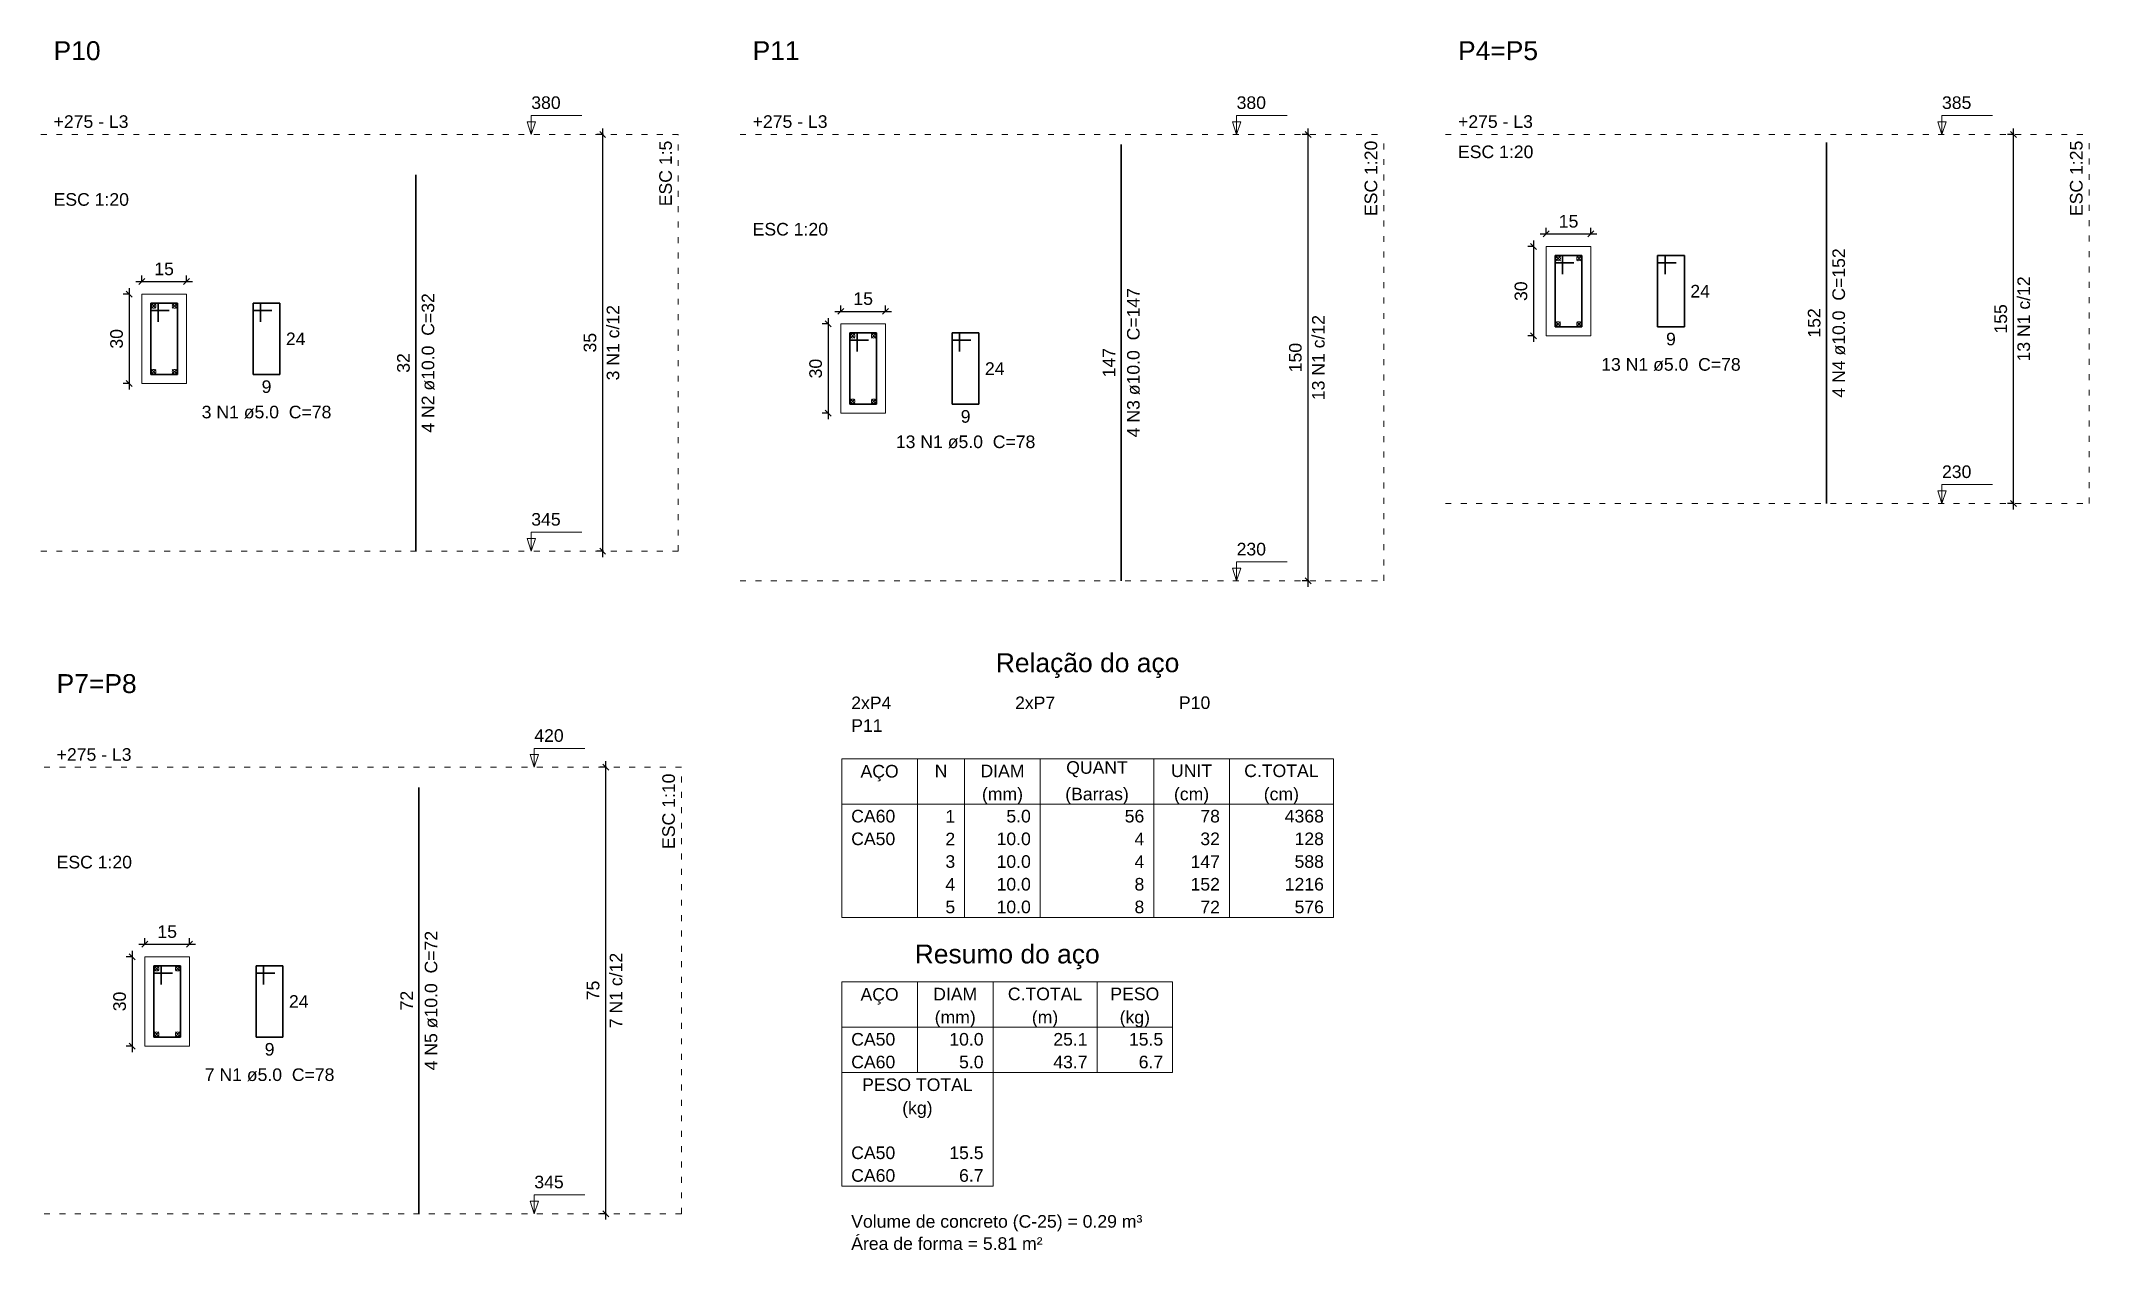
# Model space of a CAD drawing. Header units: millimetres. Extents: x 0 to 619, y -40 to 53.
# Drawn here: x 584.92 to 619.34, y 28.45 to 48.76 of the extents above; entities that cross this region are included whole.
import ezdxf

# ---------------------------------------------------------------- set-up
doc = ezdxf.new("R2010")
doc.units = ezdxf.units.MM
doc.linetypes.add('DOT2', pattern=[3.175, 0, -3.175])
for name, color, linetype, lineweight in [('DT-Barras na forma', 2, 'Continuous', 30), ('DT-Barras no corte', 5, 'Continuous', 5), ('DT-Barras rebatidas', 2, 'Continuous', 30), ('DT-Cotas', 9, 'Continuous', 5), ('DT-Forma', 5, 'Continuous', 5), ('DT-Pontilhado', 9, 'DOT2', 5), ('DT-Relação do aço', 9, 'Continuous', 5), ('DT-Textos', 7, 'Continuous', 5), ('DT-Título', 3, 'Continuous', 20)]:
    doc.layers.add(name, color=color, linetype=linetype, lineweight=lineweight)
doc.styles.add('Arial', font='arial.ttf')
doc.styles.get("Standard").update_dxf_attribs({"font": 'arial.ttf'})
doc.dimstyles.new('UM_10.000000', dxfattribs={"dimtxt": 0.18, "dimasz": 0.1, "dimexe": 0.1, "dimexo": 0.2, "dimgap": 0, "dimtad": 1, "dimtih": 1, "dimtoh": 1, "dimdec": 1, "dimlfac": 10, "dimzin": 0, "dimdsep": 46, "dimtxsty": 'Standard', "dimblk": 'CLOSED', "dimblk1": 'CLOSED', "dimblk2": 'CLOSED', "dimcen": 0.09, "dimdle": 0.1, "dimadec": 1, "dimazin": 2, "dimtfac": 1, "dimtdec": 4, "dimtofl": 0, "dimtmove": 0, "dimatfit": 3, "dimldrblk": 'CLOSED', "dimfxl": 1, "dimtolj": 1, "dimarcsym": 0})
doc.dimstyles.new('UM_20.000000', dxfattribs={"dimtxt": 0.18, "dimasz": 0.1, "dimexe": 0.1, "dimexo": 0.2, "dimgap": 0, "dimtad": 1, "dimtih": 1, "dimtoh": 1, "dimdec": 1, "dimlfac": 20, "dimzin": 0, "dimdsep": 46, "dimtxsty": 'Standard', "dimblk": 'CLOSED', "dimblk1": 'CLOSED', "dimblk2": 'CLOSED', "dimcen": 0.09, "dimdle": 0.1, "dimadec": 1, "dimazin": 2, "dimtfac": 1, "dimtdec": 4, "dimtofl": 0, "dimtmove": 0, "dimatfit": 3, "dimldrblk": 'CLOSED', "dimfxl": 1, "dimtolj": 1, "dimarcsym": 0})
doc.dimstyles.new('UM_25.000000', dxfattribs={"dimtxt": 0.18, "dimasz": 0.1, "dimexe": 0.1, "dimexo": 0.2, "dimgap": 0, "dimtad": 1, "dimtih": 1, "dimtoh": 1, "dimdec": 1, "dimlfac": 25, "dimzin": 0, "dimdsep": 46, "dimtxsty": 'Standard', "dimblk": 'CLOSED', "dimblk1": 'CLOSED', "dimblk2": 'CLOSED', "dimcen": 0.09, "dimdle": 0.1, "dimadec": 1, "dimazin": 2, "dimtfac": 1, "dimtdec": 4, "dimtofl": 0, "dimtmove": 0, "dimatfit": 3, "dimldrblk": 'CLOSED', "dimfxl": 1, "dimtolj": 1, "dimarcsym": 0})
doc.dimstyles.new('UM_5.000000', dxfattribs={"dimtxt": 0.18, "dimasz": 0.1, "dimexe": 0.1, "dimexo": 0.2, "dimgap": 0, "dimtad": 1, "dimtih": 1, "dimtoh": 1, "dimdec": 1, "dimlfac": 5, "dimzin": 0, "dimdsep": 46, "dimtxsty": 'Standard', "dimblk": 'CLOSED', "dimblk1": 'CLOSED', "dimblk2": 'CLOSED', "dimcen": 0.09, "dimdle": 0.1, "dimadec": 1, "dimazin": 2, "dimtfac": 1, "dimtdec": 4, "dimtofl": 0, "dimtmove": 0, "dimatfit": 3, "dimldrblk": 'CLOSED', "dimfxl": 1, "dimtolj": 1, "dimarcsym": 0})

msp = doc.modelspace()

# ---------------------------------------------------------------- texts
at = {"layer": 'DT-Barras na forma', "color": 7, "char_height": 0.2118, "attachment_point": 8, "rotation": 90.00021, "line_spacing_factor": 0.9, "style": 'Arial'}
for s, insert, width in [('13 N1 c/12', (618.3462, 44.0908), 2.5416), ('3 N1 c/12', (594.6428, 43.6908), 2.28744), ('13 N1 c/12', (606.4945, 43.4408), 2.5416), ('7 N1 c/12', (594.694, 32.8087), 2.28744)]:
    msp.add_mtext(s, dxfattribs=dict(at, insert=insert, width=width))
at = {"layer": 'DT-Barras rebatidas', "color": 7, "char_height": 0.2118, "attachment_point": 8, "rotation": 90.00021, "line_spacing_factor": 0.9, "style": 'Arial'}
for s, insert, width in [('4 N4 ø10.0  C=152', (615.2407, 44.0228), 4.32072), ('4 N2 ø10.0  C=32', (591.5372, 43.3508), 4.06656), ('4 N3 ø10.0  C=147', (603.389, 43.3558), 4.32072), ('152', (614.8255, 44.0228), 1.16248), ('32', (591.1221, 43.3508), 0.90832), ('147', (602.9738, 43.3558), 1.16248), ('4 N5 ø10.0  C=72', (591.5884, 32.6387), 4.06656), ('72', (591.1733, 32.6387), 0.90832)]:
    msp.add_mtext(s, dxfattribs=dict(at, insert=insert, width=width))
at = {"layer": 'DT-Barras rebatidas', "color": 7, "char_height": 0.2118, "line_spacing_factor": 0.9, "style": 'Arial'}
for s, insert, width, attachment_point in [('24', (612.6357, 44.6619), 0.90832, 1), ('24', (589.0382, 43.8619), 0.90832, 1), ('9', (612.3106, 43.8587), 0.65416, 2), ('24', (600.784, 43.3619), 0.90832, 1), ('13 N1 ø5.0  C=78', (612.3106, 43.2147), 4.06656, 8), ('9', (588.7131, 43.0587), 0.65416, 2), ('3 N1 ø5.0  C=78', (588.7131, 42.4147), 3.8124, 8), ('9', (600.4589, 42.5587), 0.65416, 2), ('13 N1 ø5.0  C=78', (600.4589, 41.9147), 4.06656, 8), ('24', (589.0894, 32.7298), 0.90832, 1), ('9', (588.7643, 31.9266), 0.65416, 2), ('7 N1 ø5.0  C=78', (588.7643, 31.2826), 3.8124, 8)]:
    msp.add_mtext(s, dxfattribs=dict(at, insert=insert, width=width, attachment_point=attachment_point))
at = {"layer": 'DT-Relação do aço', "color": 7, "line_spacing_factor": 0.9, "style": 'Arial'}
for s, insert, char_height, width, attachment_point in [('Relação do aço', (602.5083, 38.058), 0.3177, 5.33736, 8), ('2xP4', (598.537, 37.5348), 0.2118, 1.01664, 7), ('2xP7', (601.2904, 37.5348), 0.2118, 1.01664, 7), ('P10', (604.0438, 37.5348), 0.2118, 0.76248, 7), ('P11', (598.537, 37.1536), 0.2118, 0.76248, 7), ('AÇO', (599.0136, 36.3212), 0.2118, 0.76248, 8), ('N', (600.0461, 36.3911), 0.2118, 0.25416, 8), ('DIAM', (601.0786, 36.3911), 0.2118, 1.01664, 8), ('QUANT', (602.6671, 36.3911), 0.2118, 1.2708, 8), ('UNIT', (604.2556, 36.3911), 0.2118, 1.01664, 8), ('C.TOTAL', (605.7647, 36.3911), 0.2118, 1.77912, 8), ('(mm)', (601.0786, 35.94), 0.2118, 1.01664, 8), ('(Barras)', (602.6671, 35.94), 0.2118, 2.03328, 8), ('(cm)', (604.2556, 35.94), 0.2118, 1.01664, 8), ('(cm)', (605.7647, 35.94), 0.2118, 1.01664, 8), ('CA60', (598.537, 35.6286), 0.2118, 1.01664, 7), ('1', (600.2844, 35.6286), 0.2118, 0.25416, 9), ('5.0', (601.5552, 35.6286), 0.2118, 0.76248, 9), ('56', (603.4614, 35.6286), 0.2118, 0.50832, 9), ('78', (604.7322, 35.6286), 0.2118, 0.50832, 9), ('4368', (606.4795, 35.6286), 0.2118, 1.01664, 9), ('CA50', (598.537, 35.2474), 0.2118, 1.01664, 7), ('2', (600.2844, 35.2474), 0.2118, 0.25416, 9), ('10.0', (601.5552, 35.2474), 0.2118, 1.01664, 9), ('4', (603.4614, 35.2474), 0.2118, 0.25416, 9), ('32', (604.7322, 35.2474), 0.2118, 0.50832, 9), ('128', (606.4795, 35.2474), 0.2118, 0.76248, 9), ('3', (600.2844, 34.8662), 0.2118, 0.25416, 9), ('10.0', (601.5552, 34.8662), 0.2118, 1.01664, 9), ('4', (603.4614, 34.8662), 0.2118, 0.25416, 9), ('147', (604.7322, 34.8662), 0.2118, 0.76248, 9), ('588', (606.4795, 34.8662), 0.2118, 0.76248, 9), ('4', (600.2844, 34.4849), 0.2118, 0.25416, 9), ('10.0', (601.5552, 34.4849), 0.2118, 1.01664, 9), ('8', (603.4614, 34.4849), 0.2118, 0.25416, 9), ('152', (604.7322, 34.4849), 0.2118, 0.76248, 9), ('1216', (606.4795, 34.4849), 0.2118, 1.01664, 9), ('5', (600.2844, 34.1037), 0.2118, 0.25416, 9), ('10.0', (601.5552, 34.1037), 0.2118, 1.01664, 9), ('8', (603.4614, 34.1037), 0.2118, 0.25416, 9), ('72', (604.7322, 34.1037), 0.2118, 0.50832, 9), ('576', (606.4795, 34.1037), 0.2118, 0.76248, 9), ('Resumo do aço', (601.1581, 33.1654), 0.3177, 4.95612, 8), ('AÇO', (599.0136, 32.5724), 0.2118, 0.76248, 8), ('DIAM', (600.2844, 32.6423), 0.2118, 1.01664, 8), ('C.TOTAL', (601.7935, 32.6423), 0.2118, 1.77912, 8), ('PESO', (603.3025, 32.6423), 0.2118, 1.01664, 8), ('(mm)', (600.2844, 32.1911), 0.2118, 1.01664, 8), ('(m)', (601.7935, 32.1911), 0.2118, 0.76248, 8), ('(kg)', (603.3025, 32.1911), 0.2118, 1.01664, 8), ('CA50', (598.537, 31.8798), 0.2118, 1.01664, 7), ('10.0', (600.7609, 31.8798), 0.2118, 1.01664, 9), ('25.1', (602.5083, 31.8798), 0.2118, 1.01664, 9), ('15.5', (603.7791, 31.8798), 0.2118, 1.01664, 9), ('CA60', (598.537, 31.4985), 0.2118, 1.01664, 7), ('5.0', (600.7609, 31.4985), 0.2118, 0.76248, 9), ('43.7', (602.5083, 31.4985), 0.2118, 1.01664, 9), ('6.7', (603.7791, 31.4985), 0.2118, 0.76248, 9), ('PESO TOTAL', (599.649, 31.1173), 0.2118, 2.5416, 8), ('(kg)', (599.649, 30.6662), 0.2118, 1.01664, 8), ('CA50', (598.537, 29.9736), 0.2118, 1.01664, 7), ('15.5', (600.7609, 29.9736), 0.2118, 1.01664, 9), ('CA60', (598.537, 29.5923), 0.2118, 1.01664, 7), ('6.7', (600.7609, 29.5923), 0.2118, 0.76248, 9), ('Volume de concreto (C-25) = 0.29 m³', (598.537, 28.76), 0.2118, 8.8956, 7), ('Área de forma = 5.81 m²', (598.537, 28.4486), 0.2118, 5.84568, 7)]:
    msp.add_mtext(s, dxfattribs=dict(at, insert=insert, char_height=char_height, width=width, attachment_point=attachment_point))
at = {"layer": 'DT-Textos', "char_height": 0.2118, "attachment_point": 7, "line_spacing_factor": 0.798, "style": 'Arial'}
for s, insert, width in [('+275 - L3', (585.1351, 47.2967), 2.28744), ('380', (593.1611, 47.6147), 0.76248), ('+275 - L3', (596.8809, 47.2967), 2.28744), ('380', (605.0129, 47.6147), 0.76248), ('+275 - L3', (608.7326, 47.2967), 2.28744), ('385', (616.8646, 47.6147), 0.76248), ('ESC 1:20', (608.7326, 46.7887), 2.03328), ('ESC 1:20', (585.1351, 45.9887), 2.03328), ('ESC 1:20', (596.8809, 45.4887), 2.03328), ('230', (616.8646, 41.4147), 0.76248), ('345', (593.1611, 40.6147), 0.76248), ('230', (605.0129, 40.1147), 0.76248), ('420', (593.2123, 36.9826), 0.76248), ('+275 - L3', (585.1863, 36.6646), 2.28744), ('ESC 1:20', (585.1863, 34.8566), 2.03328), ('345', (593.2123, 29.4826), 0.76248)]:
    msp.add_mtext(s, dxfattribs=dict(at, insert=insert, width=width))
at = {"layer": 'DT-Textos', "char_height": 0.2118, "attachment_point": 9, "rotation": 90.00021, "line_spacing_factor": 0.798, "style": 'Arial'}
for s, insert, width in [('ESC 1:5', (595.5262, 47.0848), 1.77912), ('ESC 1:20', (607.378, 47.0848), 2.03328), ('ESC 1:25', (619.2297, 47.0848), 2.03328), ('ESC 1:10', (595.5774, 36.4527), 2.03328)]:
    msp.add_mtext(s, dxfattribs=dict(at, insert=insert, width=width))
at = {"layer": 'DT-Título', "char_height": 0.3177, "attachment_point": 7, "line_spacing_factor": 0.798, "style": 'Arial'}
for s, insert, width in [('P10', (585.1351, 48.433), 1.14372), ('P11', (596.8809, 48.4384), 1.14372), ('P4=P5', (608.7326, 48.4343), 1.9062), ('P7=P8', (585.1863, 37.8009), 1.9062)]:
    msp.add_mtext(s, dxfattribs=dict(at, insert=insert, width=width))

# ---------------------------------------------------------------- blocks, each defined once
blk = doc.blocks.new('_OBLIQUE')
at = {"color": 0, "linetype": 'ByBlock', "lineweight": -2}
blk.add_line((-0.5, -0.5), (0.5, 0.5), dxfattribs=at)
blk = doc.blocks.new('*D416')
at = {"layer": 'Defpoints', "color": 0, "transparency": 16777216}
for p in [(586.617, 44.506), (586.406, 43.006), (586.617, 43.006)]:
    blk.add_point(p, dxfattribs=at)
at = {"layer": 'DT-Cotas', "color": 0, "lineweight": -2, "transparency": 16777216}
for p, q in [((586.417, 44.506), (586.306, 44.506)), ((586.406, 44.606), (586.406, 42.906)), ((586.417, 43.006), (586.306, 43.006))]:
    blk.add_line(p, q, dxfattribs=at)
at = {"layer": 'DT-Cotas', "color": 0, "lineweight": -2, "transparency": 16777216, "xscale": 0.1, "yscale": 0.1, "zscale": 0.1}
for p, rotation in [((586.406, 44.506), 90), ((586.406, 43.006), 270)]:
    blk.add_blockref('_OBLIQUE', p, dxfattribs=dict(at, rotation=rotation))
at = {"layer": 'DT-Cotas', "transparency": 16777216, "insert": (586.194, 43.756), "char_height": 0.2118, "attachment_point": 5, "rotation": 90, "style": 'Arial'}
blk.add_mtext('\\A1;30', dxfattribs=at)
blk = doc.blocks.new('*D417')
at = {"layer": 'Defpoints', "color": 0, "transparency": 16777216}
for p in [(586.617, 44.506), (587.367, 44.718), (587.367, 44.506)]:
    blk.add_point(p, dxfattribs=at)
at = {"layer": 'DT-Cotas', "color": 0, "lineweight": -2, "transparency": 16777216}
for p, q in [((586.617, 44.706), (586.617, 44.818)), ((587.367, 44.706), (587.367, 44.818)), ((586.517, 44.718), (587.467, 44.718))]:
    blk.add_line(p, q, dxfattribs=at)
at = {"layer": 'DT-Cotas', "color": 0, "lineweight": -2, "transparency": 16777216, "xscale": 0.1, "yscale": 0.1, "zscale": 0.1, "rotation": 180}
blk.add_blockref('_OBLIQUE', (586.617, 44.718), dxfattribs=at)
at = {"layer": 'DT-Cotas', "color": 0, "lineweight": -2, "transparency": 16777216, "xscale": 0.1, "yscale": 0.1, "zscale": 0.1}
blk.add_blockref('_OBLIQUE', (587.367, 44.718), dxfattribs=at)
at = {"layer": 'DT-Cotas', "transparency": 16777216, "insert": (586.992, 44.93), "char_height": 0.2118, "attachment_point": 5, "rotation": 0.0057, "style": 'Arial'}
blk.add_mtext('\\A1;15', dxfattribs=at)
blk = doc.blocks.new('*D418')
at = {"layer": 'Defpoints', "color": 0, "transparency": 16777216}
for p in [(594.361, 47.191), (594.573, 47.191), (594.573, 40.191)]:
    blk.add_point(p, dxfattribs=at)
at = {"layer": 'DT-Cotas', "color": 0, "lineweight": -2, "transparency": 16777216}
for p, q in [((594.373, 47.191), (594.261, 47.191)), ((594.361, 40.091), (594.361, 47.291)), ((594.373, 40.191), (594.261, 40.191))]:
    blk.add_line(p, q, dxfattribs=at)
at = {"layer": 'DT-Cotas', "color": 0, "lineweight": -2, "transparency": 16777216, "xscale": 0.1, "yscale": 0.1, "zscale": 0.1}
for p, rotation in [((594.361, 47.191), 90), ((594.361, 40.191), 270)]:
    blk.add_blockref('_OBLIQUE', p, dxfattribs=dict(at, rotation=rotation))
at = {"layer": 'DT-Cotas', "transparency": 16777216, "insert": (594.149, 43.691), "char_height": 0.2118, "attachment_point": 5, "rotation": 90, "style": 'Arial'}
blk.add_mtext('\\A1;35', dxfattribs=at)
blk = doc.blocks.new('*D419')
at = {"layer": 'Defpoints', "color": 0, "transparency": 16777216}
for p in [(598.363, 44.006), (598.151, 42.506), (598.363, 42.506)]:
    blk.add_point(p, dxfattribs=at)
at = {"layer": 'DT-Cotas', "color": 0, "lineweight": -2, "transparency": 16777216}
for p, q in [((598.151, 44.106), (598.151, 42.406)), ((598.163, 44.006), (598.051, 44.006)), ((598.163, 42.506), (598.051, 42.506))]:
    blk.add_line(p, q, dxfattribs=at)
at = {"layer": 'DT-Cotas', "color": 0, "lineweight": -2, "transparency": 16777216, "xscale": 0.1, "yscale": 0.1, "zscale": 0.1}
for p, rotation in [((598.151, 44.006), 90), ((598.151, 42.506), 270)]:
    blk.add_blockref('_OBLIQUE', p, dxfattribs=dict(at, rotation=rotation))
at = {"layer": 'DT-Cotas', "transparency": 16777216, "insert": (597.94, 43.256), "char_height": 0.2118, "attachment_point": 5, "rotation": 90, "style": 'Arial'}
blk.add_mtext('\\A1;30', dxfattribs=at)
blk = doc.blocks.new('*D420')
at = {"layer": 'Defpoints', "color": 0, "transparency": 16777216}
for p in [(599.113, 44.218), (598.363, 44.006), (599.113, 44.006)]:
    blk.add_point(p, dxfattribs=at)
at = {"layer": 'DT-Cotas', "color": 0, "lineweight": -2, "transparency": 16777216}
for p, q in [((598.263, 44.218), (599.213, 44.218)), ((598.363, 44.206), (598.363, 44.318)), ((599.113, 44.206), (599.113, 44.318))]:
    blk.add_line(p, q, dxfattribs=at)
at = {"layer": 'DT-Cotas', "color": 0, "lineweight": -2, "transparency": 16777216, "xscale": 0.1, "yscale": 0.1, "zscale": 0.1, "rotation": 180}
blk.add_blockref('_OBLIQUE', (598.363, 44.218), dxfattribs=at)
at = {"layer": 'DT-Cotas', "color": 0, "lineweight": -2, "transparency": 16777216, "xscale": 0.1, "yscale": 0.1, "zscale": 0.1}
blk.add_blockref('_OBLIQUE', (599.113, 44.218), dxfattribs=at)
at = {"layer": 'DT-Cotas', "transparency": 16777216, "insert": (598.738, 44.43), "char_height": 0.2118, "attachment_point": 5, "rotation": 0.0057, "style": 'Arial'}
blk.add_mtext('\\A1;15', dxfattribs=at)
blk = doc.blocks.new('*D421')
at = {"layer": 'Defpoints', "color": 0, "transparency": 16777216}
for p in [(606.213, 47.191), (606.425, 47.191), (606.425, 39.691)]:
    blk.add_point(p, dxfattribs=at)
at = {"layer": 'DT-Cotas', "color": 0, "lineweight": -2, "transparency": 16777216}
for p, q in [((606.225, 47.191), (606.113, 47.191)), ((606.213, 39.591), (606.213, 47.291)), ((606.225, 39.691), (606.113, 39.691))]:
    blk.add_line(p, q, dxfattribs=at)
at = {"layer": 'DT-Cotas', "color": 0, "lineweight": -2, "transparency": 16777216, "xscale": 0.1, "yscale": 0.1, "zscale": 0.1}
for p, rotation in [((606.213, 47.191), 90), ((606.213, 39.691), 270)]:
    blk.add_blockref('_OBLIQUE', p, dxfattribs=dict(at, rotation=rotation))
at = {"layer": 'DT-Cotas', "transparency": 16777216, "insert": (606.001, 43.441), "char_height": 0.2118, "attachment_point": 5, "rotation": 90, "style": 'Arial'}
blk.add_mtext('\\A1;150', dxfattribs=at)
blk = doc.blocks.new('*D422')
at = {"layer": 'Defpoints', "color": 0, "transparency": 16777216}
for p in [(610.215, 45.306), (610.003, 43.806), (610.215, 43.806)]:
    blk.add_point(p, dxfattribs=at)
at = {"layer": 'DT-Cotas', "color": 0, "lineweight": -2, "transparency": 16777216}
for p, q in [((610.015, 45.306), (609.903, 45.306)), ((610.003, 45.406), (610.003, 43.706)), ((610.015, 43.806), (609.903, 43.806))]:
    blk.add_line(p, q, dxfattribs=at)
at = {"layer": 'DT-Cotas', "color": 0, "lineweight": -2, "transparency": 16777216, "xscale": 0.1, "yscale": 0.1, "zscale": 0.1}
for p, rotation in [((610.003, 45.306), 90), ((610.003, 43.806), 270)]:
    blk.add_blockref('_OBLIQUE', p, dxfattribs=dict(at, rotation=rotation))
at = {"layer": 'DT-Cotas', "transparency": 16777216, "insert": (609.791, 44.556), "char_height": 0.2118, "attachment_point": 5, "rotation": 90, "style": 'Arial'}
blk.add_mtext('\\A1;30', dxfattribs=at)
blk = doc.blocks.new('*D423')
at = {"layer": 'Defpoints', "color": 0, "transparency": 16777216}
for p in [(610.965, 45.518), (610.215, 45.306), (610.965, 45.306)]:
    blk.add_point(p, dxfattribs=at)
at = {"layer": 'DT-Cotas', "color": 0, "lineweight": -2, "transparency": 16777216}
for p, q in [((610.115, 45.518), (611.065, 45.518)), ((610.215, 45.506), (610.215, 45.618)), ((610.965, 45.506), (610.965, 45.618))]:
    blk.add_line(p, q, dxfattribs=at)
at = {"layer": 'DT-Cotas', "color": 0, "lineweight": -2, "transparency": 16777216, "xscale": 0.1, "yscale": 0.1, "zscale": 0.1, "rotation": 180}
blk.add_blockref('_OBLIQUE', (610.215, 45.518), dxfattribs=at)
at = {"layer": 'DT-Cotas', "color": 0, "lineweight": -2, "transparency": 16777216, "xscale": 0.1, "yscale": 0.1, "zscale": 0.1}
blk.add_blockref('_OBLIQUE', (610.965, 45.518), dxfattribs=at)
at = {"layer": 'DT-Cotas', "transparency": 16777216, "insert": (610.59, 45.73), "char_height": 0.2118, "attachment_point": 5, "rotation": 0.0057, "style": 'Arial'}
blk.add_mtext('\\A1;15', dxfattribs=at)
blk = doc.blocks.new('*D424')
at = {"layer": 'Defpoints', "color": 0, "transparency": 16777216}
for p in [(618.065, 47.191), (618.276, 47.191), (618.276, 40.991)]:
    blk.add_point(p, dxfattribs=at)
at = {"layer": 'DT-Cotas', "color": 0, "lineweight": -2, "transparency": 16777216}
for p, q in [((618.076, 47.191), (617.965, 47.191)), ((618.065, 40.891), (618.065, 47.291)), ((618.076, 40.991), (617.965, 40.991))]:
    blk.add_line(p, q, dxfattribs=at)
at = {"layer": 'DT-Cotas', "color": 0, "lineweight": -2, "transparency": 16777216, "xscale": 0.1, "yscale": 0.1, "zscale": 0.1}
for p, rotation in [((618.065, 47.191), 90), ((618.065, 40.991), 270)]:
    blk.add_blockref('_OBLIQUE', p, dxfattribs=dict(at, rotation=rotation))
at = {"layer": 'DT-Cotas', "transparency": 16777216, "insert": (617.853, 44.091), "char_height": 0.2118, "attachment_point": 5, "rotation": 90, "style": 'Arial'}
blk.add_mtext('\\A1;155', dxfattribs=at)
blk = doc.blocks.new('*D813')
at = {"layer": 'Defpoints', "color": 0, "transparency": 16777216}
for p in [(586.669, 33.374), (586.457, 31.874), (586.669, 31.874)]:
    blk.add_point(p, dxfattribs=at)
at = {"layer": 'DT-Cotas', "color": 0, "lineweight": -2, "transparency": 16777216}
for p, q in [((586.457, 33.474), (586.457, 31.774)), ((586.469, 33.374), (586.357, 33.374)), ((586.469, 31.874), (586.357, 31.874))]:
    blk.add_line(p, q, dxfattribs=at)
at = {"layer": 'DT-Cotas', "color": 0, "lineweight": -2, "transparency": 16777216, "xscale": 0.1, "yscale": 0.1, "zscale": 0.1}
for p, rotation in [((586.457, 33.374), 90), ((586.457, 31.874), 270)]:
    blk.add_blockref('_OBLIQUE', p, dxfattribs=dict(at, rotation=rotation))
at = {"layer": 'DT-Cotas', "transparency": 16777216, "insert": (586.245, 32.624), "char_height": 0.2118, "attachment_point": 5, "rotation": 90, "style": 'Arial'}
blk.add_mtext('\\A1;30', dxfattribs=at)
blk = doc.blocks.new('*D814')
at = {"layer": 'Defpoints', "color": 0, "transparency": 16777216}
for p in [(587.419, 33.586), (586.669, 33.374), (587.419, 33.374)]:
    blk.add_point(p, dxfattribs=at)
at = {"layer": 'DT-Cotas', "color": 0, "lineweight": -2, "transparency": 16777216}
for p, q in [((586.569, 33.586), (587.519, 33.586)), ((586.669, 33.574), (586.669, 33.686)), ((587.419, 33.574), (587.419, 33.686))]:
    blk.add_line(p, q, dxfattribs=at)
at = {"layer": 'DT-Cotas', "color": 0, "lineweight": -2, "transparency": 16777216, "xscale": 0.1, "yscale": 0.1, "zscale": 0.1, "rotation": 180}
blk.add_blockref('_OBLIQUE', (586.669, 33.586), dxfattribs=at)
at = {"layer": 'DT-Cotas', "color": 0, "lineweight": -2, "transparency": 16777216, "xscale": 0.1, "yscale": 0.1, "zscale": 0.1}
blk.add_blockref('_OBLIQUE', (587.419, 33.586), dxfattribs=at)
at = {"layer": 'DT-Cotas', "transparency": 16777216, "insert": (587.044, 33.797), "char_height": 0.2118, "attachment_point": 5, "rotation": 0.0057, "style": 'Arial'}
blk.add_mtext('\\A1;15', dxfattribs=at)
blk = doc.blocks.new('*D815')
at = {"layer": 'Defpoints', "color": 0, "transparency": 16777216}
for p in [(594.412, 36.559), (594.624, 36.559), (594.624, 29.059)]:
    blk.add_point(p, dxfattribs=at)
at = {"layer": 'DT-Cotas', "color": 0, "lineweight": -2, "transparency": 16777216}
for p, q in [((594.424, 36.559), (594.312, 36.559)), ((594.412, 28.959), (594.412, 36.659)), ((594.424, 29.059), (594.312, 29.059))]:
    blk.add_line(p, q, dxfattribs=at)
at = {"layer": 'DT-Cotas', "color": 0, "lineweight": -2, "transparency": 16777216, "xscale": 0.1, "yscale": 0.1, "zscale": 0.1}
for p, rotation in [((594.412, 36.559), 90), ((594.412, 29.059), 270)]:
    blk.add_blockref('_OBLIQUE', p, dxfattribs=dict(at, rotation=rotation))
at = {"layer": 'DT-Cotas', "transparency": 16777216, "insert": (594.201, 32.809), "char_height": 0.2118, "attachment_point": 5, "rotation": 90, "style": 'Arial'}
blk.add_mtext('\\A1;75', dxfattribs=at)

# ---------------------------------------------------------------- dimensions: what is measured, and where the dimension line sits
at = {"layer": 'DT-Cotas'}
for base, p1, p2, dimstyle, override, picture, middle in [((594.3611, 47.1908), (594.5729, 40.1908), (594.5729, 47.1908), 'UM_5.000000', {"dimtxt": 0.2118, "dimasz": 0.1, "dimexe": 0.1, "dimexo": 0.2, "dimtad": 1, "dimtih": 0, "dimtoh": 0, "dimdec": 1, "dimlfac": 5, "dimzin": 8, "dimtxsty": 'Arial', "dimblk": 'OBLIQUE', "dimblk1": 'OBLIQUE', "dimblk2": 'OBLIQUE', "dimsah": 1, "dimdle": 0.1, "dimse1": 0, "dimse2": 0, "dimclrt": 256, "dimadec": 1, "dimazin": 3, "dimtmove": 2, "dimldrblk": 'OBLIQUE'}, '*D418', (594.1493, 43.6908)), ((606.2128, 47.1908), (606.4246, 39.6908), (606.4246, 47.1908), 'UM_20.000000', {"dimtxt": 0.2118, "dimasz": 0.1, "dimexe": 0.1, "dimexo": 0.2, "dimtad": 1, "dimtih": 0, "dimtoh": 0, "dimdec": 1, "dimlfac": 20, "dimzin": 8, "dimtxsty": 'Arial', "dimblk": 'OBLIQUE', "dimblk1": 'OBLIQUE', "dimblk2": 'OBLIQUE', "dimsah": 1, "dimdle": 0.1, "dimse1": 0, "dimse2": 0, "dimclrt": 256, "dimadec": 1, "dimazin": 3, "dimtmove": 2, "dimldrblk": 'OBLIQUE'}, '*D421', (606.001, 43.4408)), ((618.0645, 47.1908), (618.2763, 40.9908), (618.2763, 47.1908), 'UM_25.000000', {"dimtxt": 0.2118, "dimasz": 0.1, "dimexe": 0.1, "dimexo": 0.2, "dimtad": 1, "dimtih": 0, "dimtoh": 0, "dimdec": 1, "dimlfac": 25, "dimzin": 8, "dimtxsty": 'Arial', "dimblk": 'OBLIQUE', "dimblk1": 'OBLIQUE', "dimblk2": 'OBLIQUE', "dimsah": 1, "dimdle": 0.1, "dimse1": 0, "dimse2": 0, "dimclrt": 256, "dimadec": 1, "dimazin": 3, "dimtmove": 2, "dimldrblk": 'OBLIQUE'}, '*D424', (617.8527, 44.0908)), ((610.003, 43.806), (610.2148, 45.306), (610.2148, 43.806), 'UM_20.000000', {"dimtxt": 0.2118, "dimasz": 0.1, "dimexe": 0.1, "dimexo": 0.2, "dimtad": 1, "dimtih": 0, "dimtoh": 0, "dimdec": 1, "dimlfac": 20, "dimzin": 8, "dimtxsty": 'Arial', "dimblk": 'OBLIQUE', "dimblk1": 'OBLIQUE', "dimblk2": 'OBLIQUE', "dimsah": 1, "dimdle": 0.1, "dimse1": 0, "dimse2": 0, "dimclrt": 256, "dimadec": 1, "dimazin": 3, "dimtmove": 2, "dimldrblk": 'OBLIQUE'}, '*D422', (609.7912, 44.556)), ((586.4055, 43.006), (586.6173, 44.506), (586.6173, 43.006), 'UM_20.000000', {"dimtxt": 0.2118, "dimasz": 0.1, "dimexe": 0.1, "dimexo": 0.2, "dimtad": 1, "dimtih": 0, "dimtoh": 0, "dimdec": 1, "dimlfac": 20, "dimzin": 8, "dimtxsty": 'Arial', "dimblk": 'OBLIQUE', "dimblk1": 'OBLIQUE', "dimblk2": 'OBLIQUE', "dimsah": 1, "dimdle": 0.1, "dimse1": 0, "dimse2": 0, "dimclrt": 256, "dimadec": 1, "dimazin": 3, "dimtmove": 2, "dimldrblk": 'OBLIQUE'}, '*D416', (586.1937, 43.756)), ((598.1513, 42.506), (598.3631, 44.006), (598.3631, 42.506), 'UM_20.000000', {"dimtxt": 0.2118, "dimasz": 0.1, "dimexe": 0.1, "dimexo": 0.2, "dimtad": 1, "dimtih": 0, "dimtoh": 0, "dimdec": 1, "dimlfac": 20, "dimzin": 8, "dimtxsty": 'Arial', "dimblk": 'OBLIQUE', "dimblk1": 'OBLIQUE', "dimblk2": 'OBLIQUE', "dimsah": 1, "dimdle": 0.1, "dimse1": 0, "dimse2": 0, "dimclrt": 256, "dimadec": 1, "dimazin": 3, "dimtmove": 2, "dimldrblk": 'OBLIQUE'}, '*D419', (597.9395, 43.256)), ((594.4123, 36.5587), (594.6241, 29.0587), (594.6241, 36.5587), 'UM_10.000000', {"dimtxt": 0.2118, "dimasz": 0.1, "dimexe": 0.1, "dimexo": 0.2, "dimtad": 1, "dimtih": 0, "dimtoh": 0, "dimdec": 1, "dimlfac": 10, "dimzin": 8, "dimtxsty": 'Arial', "dimblk": 'OBLIQUE', "dimblk1": 'OBLIQUE', "dimblk2": 'OBLIQUE', "dimsah": 1, "dimdle": 0.1, "dimse1": 0, "dimse2": 0, "dimclrt": 256, "dimadec": 1, "dimazin": 3, "dimtmove": 2, "dimldrblk": 'OBLIQUE'}, '*D815', (594.2005, 32.8087)), ((586.4567, 31.8739), (586.6685, 33.3739), (586.6685, 31.8739), 'UM_20.000000', {"dimtxt": 0.2118, "dimasz": 0.1, "dimexe": 0.1, "dimexo": 0.2, "dimtad": 1, "dimtih": 0, "dimtoh": 0, "dimdec": 1, "dimlfac": 20, "dimzin": 8, "dimtxsty": 'Arial', "dimblk": 'OBLIQUE', "dimblk1": 'OBLIQUE', "dimblk2": 'OBLIQUE', "dimsah": 1, "dimdle": 0.1, "dimse1": 0, "dimse2": 0, "dimclrt": 256, "dimadec": 1, "dimazin": 3, "dimtmove": 2, "dimldrblk": 'OBLIQUE'}, '*D813', (586.2449, 32.6239))]:
    dim = msp.add_linear_dim(base=base, p1=p1, p2=p2, angle=90, dimstyle=dimstyle, override=override, dxfattribs=at)
    dim.commit()
    dim.dimension.update_dxf_attribs({"geometry": picture, "text_midpoint": middle, "dimtype": 160, "text_rotation": 90})
for base, p1, p2, picture, middle in [((610.9648, 45.5178), (610.2148, 45.306), (610.9648, 45.306), '*D423', (610.5898, 45.7296)), ((587.3673, 44.7178), (586.6173, 44.506), (587.3673, 44.506), '*D417', (586.9923, 44.9296)), ((599.1131, 44.2178), (598.3631, 44.006), (599.1131, 44.006), '*D420', (598.7381, 44.4296)), ((587.4185, 33.5857), (586.6685, 33.3739), (587.4185, 33.3739), '*D814', (587.0435, 33.7975))]:
    dim = msp.add_linear_dim(base=base, p1=p1, p2=p2, dimstyle='UM_20.000000', override={"dimtxt": 0.2118, "dimasz": 0.1, "dimexe": 0.1, "dimexo": 0.2, "dimtad": 1, "dimtih": 0, "dimtoh": 0, "dimdec": 1, "dimlfac": 20, "dimzin": 8, "dimtxsty": 'Arial', "dimblk": 'OBLIQUE', "dimblk1": 'OBLIQUE', "dimblk2": 'OBLIQUE', "dimsah": 1, "dimdle": 0.1, "dimse1": 0, "dimse2": 0, "dimclrt": 256, "dimadec": 1, "dimazin": 3, "dimtmove": 2, "dimldrblk": 'OBLIQUE'}, dxfattribs=at)
    dim.commit()
    dim.dimension.update_dxf_attribs({"geometry": picture, "text_midpoint": middle, "dimtype": 160, "text_rotation": 0.00573})

# ---------------------------------------------------------------- linework, layer by layer
at = {"layer": 'DT-Barras na forma'}
for p, q in [((610.4898, 45.156), (610.3648, 45.156)), ((610.3648, 45.156), (610.3648, 43.956)), ((610.8148, 45.156), (610.3648, 45.156)), ((610.3648, 45.156), (610.3648, 45.031)), ((610.4898, 44.8435), (610.4898, 45.156)), ((610.8148, 43.956), (610.8148, 45.156)), ((610.3648, 45.031), (610.6773, 45.031)), ((586.8923, 44.356), (586.7673, 44.356)), ((586.7673, 44.356), (586.7673, 43.156)), ((587.2173, 44.356), (586.7673, 44.356)), ((586.7673, 44.356), (586.7673, 44.231)), ((586.7673, 44.231), (587.0798, 44.231)), ((586.8923, 44.0435), (586.8923, 44.356)), ((587.2173, 43.156), (587.2173, 44.356)), ((598.6381, 43.856), (598.5131, 43.856)), ((598.5131, 43.856), (598.5131, 42.656)), ((598.9631, 43.856), (598.5131, 43.856)), ((598.5131, 43.856), (598.5131, 43.731)), ((598.5131, 43.731), (598.8256, 43.731)), ((598.6381, 43.5435), (598.6381, 43.856)), ((598.9631, 42.656), (598.9631, 43.856)), ((610.3648, 43.956), (610.8148, 43.956)), ((586.7673, 43.156), (587.2173, 43.156)), ((598.5131, 42.656), (598.9631, 42.656)), ((586.9435, 33.2239), (586.8185, 33.2239)), ((586.8185, 33.2239), (586.8185, 32.0239)), ((587.2685, 33.2239), (586.8185, 33.2239)), ((586.8185, 33.2239), (586.8185, 33.0989)), ((586.8185, 33.0989), (587.131, 33.0989)), ((586.9435, 32.9114), (586.9435, 33.2239)), ((587.2685, 32.0239), (587.2685, 33.2239)), ((586.8185, 32.0239), (587.2685, 32.0239))]:
    msp.add_line(p, q, dxfattribs=at)
at = {"layer": 'DT-Barras no corte'}
for p, q in [((610.3773, 45.0685), (610.4523, 45.1435)), ((610.3773, 45.1435), (610.4523, 45.0685)), ((610.7273, 45.0685), (610.8023, 45.1435)), ((610.7273, 45.1435), (610.8023, 45.0685)), ((586.7798, 44.2685), (586.8548, 44.3435)), ((586.7798, 44.3435), (586.8548, 44.2685)), ((587.1298, 44.2685), (587.2048, 44.3435)), ((587.1298, 44.3435), (587.2048, 44.2685)), ((598.5256, 43.7685), (598.6006, 43.8435)), ((598.5256, 43.8435), (598.6006, 43.7685)), ((598.8756, 43.7685), (598.9506, 43.8435)), ((598.8756, 43.8435), (598.9506, 43.7685)), ((610.3773, 43.9685), (610.4523, 44.0435)), ((610.3773, 44.0435), (610.4523, 43.9685)), ((610.7273, 43.9685), (610.8023, 44.0435)), ((610.7273, 44.0435), (610.8023, 43.9685)), ((586.7798, 43.1685), (586.8548, 43.2435)), ((586.7798, 43.2435), (586.8548, 43.1685)), ((587.1298, 43.1685), (587.2048, 43.2435)), ((587.1298, 43.2435), (587.2048, 43.1685)), ((598.5256, 42.6685), (598.6006, 42.7435)), ((598.5256, 42.7435), (598.6006, 42.6685)), ((598.8756, 42.6685), (598.9506, 42.7435)), ((598.8756, 42.7435), (598.9506, 42.6685)), ((586.831, 33.1364), (586.906, 33.2114)), ((586.831, 33.2114), (586.906, 33.1364)), ((587.181, 33.1364), (587.256, 33.2114)), ((587.181, 33.2114), (587.256, 33.1364)), ((586.831, 32.0364), (586.906, 32.1114)), ((586.831, 32.1114), (586.906, 32.0364)), ((587.181, 32.0364), (587.256, 32.1114)), ((587.181, 32.1114), (587.256, 32.0364))]:
    msp.add_line(p, q, dxfattribs=at)
for centre in [(610.4148, 45.106), (610.7648, 45.106), (586.8173, 44.306), (587.1673, 44.306), (598.5631, 43.806), (598.9131, 43.806), (610.4148, 44.006), (610.7648, 44.006), (586.8173, 43.206), (587.1673, 43.206), (598.5631, 42.706), (598.9131, 42.706), (586.8685, 33.1739), (587.2185, 33.1739), (586.8685, 32.0739), (587.2185, 32.0739)]:
    msp.add_circle(centre, 0.0375, dxfattribs=at)
at = {"layer": 'DT-Barras rebatidas'}
for p, q in [((603.0711, 39.6908), (603.0711, 47.0208)), ((614.9228, 40.9908), (614.9228, 47.0548)), ((591.2194, 40.1908), (591.2194, 46.5108)), ((612.2106, 45.156), (612.0856, 45.156)), ((612.0856, 45.156), (612.0856, 43.956)), ((612.5356, 45.156), (612.0856, 45.156)), ((612.0856, 45.156), (612.0856, 45.031)), ((612.2106, 44.8435), (612.2106, 45.156)), ((612.5356, 43.956), (612.5356, 45.156)), ((612.0856, 45.031), (612.3981, 45.031)), ((588.6131, 44.356), (588.4881, 44.356)), ((588.4881, 44.356), (588.4881, 43.156)), ((588.9381, 44.356), (588.4881, 44.356)), ((588.4881, 44.356), (588.4881, 44.231)), ((588.4881, 44.231), (588.8006, 44.231)), ((588.6131, 44.0435), (588.6131, 44.356)), ((588.9381, 43.156), (588.9381, 44.356)), ((600.3589, 43.856), (600.2339, 43.856)), ((600.2339, 43.856), (600.2339, 42.656)), ((600.6839, 43.856), (600.2339, 43.856)), ((600.2339, 43.856), (600.2339, 43.731)), ((600.2339, 43.731), (600.5464, 43.731)), ((600.3589, 43.5435), (600.3589, 43.856)), ((600.6839, 42.656), (600.6839, 43.856)), ((612.0856, 43.956), (612.5356, 43.956)), ((588.4881, 43.156), (588.9381, 43.156)), ((600.2339, 42.656), (600.6839, 42.656)), ((591.2706, 29.0587), (591.2706, 36.2187)), ((588.6643, 33.2239), (588.5393, 33.2239)), ((588.5393, 33.2239), (588.5393, 32.0239)), ((588.9893, 33.2239), (588.5393, 33.2239)), ((588.5393, 33.2239), (588.5393, 33.0989)), ((588.5393, 33.0989), (588.8518, 33.0989)), ((588.6643, 32.9114), (588.6643, 33.2239)), ((588.9893, 32.0239), (588.9893, 33.2239)), ((588.5393, 32.0239), (588.9893, 32.0239))]:
    msp.add_line(p, q, dxfattribs=at)
at = {"layer": 'DT-Forma'}
for points in [[(610.2148, 43.806), (610.2148, 45.306), (610.9648, 45.306), (610.9648, 43.806), (610.2148, 43.806)], [(586.6173, 43.006), (586.6173, 44.506), (587.3673, 44.506), (587.3673, 43.006), (586.6173, 43.006)], [(598.3631, 42.506), (598.3631, 44.006), (599.1131, 44.006), (599.1131, 42.506), (598.3631, 42.506)], [(586.6685, 31.8739), (586.6685, 33.3739), (587.4185, 33.3739), (587.4185, 31.8739), (586.6685, 31.8739)]]:
    msp.add_lwpolyline(points, close=True, dxfattribs=at)
at = {"layer": 'DT-Pontilhado', "ltscale": 0.05}
for p, q in [((584.9229, 47.1908), (595.6319, 47.1908)), ((595.6319, 40.1908), (595.6319, 47.1908)), ((596.6687, 47.1908), (607.4836, 47.1908)), ((607.4836, 39.6908), (607.4836, 47.1908)), ((608.5204, 47.1908), (619.3353, 47.1908)), ((619.3353, 40.9908), (619.3353, 47.1908)), ((608.5204, 40.9908), (619.3353, 40.9908)), ((584.9229, 40.1908), (595.6319, 40.1908)), ((596.6687, 39.6908), (607.4836, 39.6908)), ((584.9741, 36.5587), (595.6831, 36.5587)), ((595.6831, 29.0587), (595.6831, 36.5587)), ((584.9741, 29.0587), (595.6831, 29.0587))]:
    msp.add_line(p, q, dxfattribs=at)
at = {"layer": 'DT-Relação do aço', "linetype": 'Continuous'}
for p, q in [((598.3782, 36.7025), (606.6384, 36.7025)), ((598.3782, 36.7025), (598.3782, 35.94)), ((599.649, 36.7025), (599.649, 35.94)), ((600.4432, 36.7025), (600.4432, 35.94)), ((601.714, 36.7025), (601.714, 35.94)), ((603.6202, 36.7025), (603.6202, 35.94)), ((604.891, 36.7025), (604.891, 35.94)), ((606.6384, 36.7025), (606.6384, 35.94)), ((598.3782, 35.94), (606.6384, 35.94)), ((598.3782, 35.94), (598.3782, 34.0338)), ((599.649, 35.94), (599.649, 34.0338)), ((600.4432, 35.94), (600.4432, 34.0338)), ((601.714, 35.94), (601.714, 34.0338)), ((603.6202, 35.94), (603.6202, 34.0338)), ((604.891, 35.94), (604.891, 34.0338)), ((606.6384, 35.94), (606.6384, 34.0338)), ((598.3782, 34.0338), (606.6384, 34.0338)), ((598.3782, 32.9536), (603.9379, 32.9536)), ((598.3782, 32.9536), (598.3782, 32.1911)), ((599.649, 32.9536), (599.649, 32.1911)), ((600.9198, 32.9536), (600.9198, 32.1911)), ((602.6671, 32.9536), (602.6671, 32.1911)), ((603.9379, 32.9536), (603.9379, 32.1911)), ((598.3782, 32.1911), (603.9379, 32.1911)), ((598.3782, 32.1911), (598.3782, 31.4286)), ((599.649, 32.1911), (599.649, 31.4286)), ((600.9198, 32.1911), (600.9198, 31.4286)), ((602.6671, 32.1911), (602.6671, 31.4286)), ((603.9379, 32.1911), (603.9379, 31.4286)), ((598.3782, 31.4286), (603.9379, 31.4286)), ((598.3782, 31.4286), (598.3782, 30.2849)), ((600.9198, 31.4286), (600.9198, 30.2849)), ((598.3782, 30.2849), (598.3782, 29.5224)), ((600.9198, 30.2849), (600.9198, 29.5224)), ((598.3782, 29.5224), (600.9198, 29.5224))]:
    msp.add_line(p, q, dxfattribs=at)
at = {"layer": 'DT-Textos'}
for points in [[(593.1609, 47.1908), (593.1609, 47.5085), (594.0081, 47.5085)], [(605.0126, 47.1908), (605.0126, 47.5085), (605.8598, 47.5085)], [(616.8643, 47.1908), (616.8643, 47.5085), (617.7115, 47.5085)], [(616.8643, 40.9908), (616.8643, 41.3085), (617.7115, 41.3085)], [(593.1609, 40.1908), (593.1609, 40.5085), (594.0081, 40.5085)], [(605.0126, 39.6908), (605.0126, 40.0085), (605.8598, 40.0085)], [(593.2121, 36.5587), (593.2121, 36.8764), (594.0593, 36.8764)], [(593.2121, 29.0587), (593.2121, 29.3764), (594.0593, 29.3764)]]:
    msp.add_lwpolyline(points, dxfattribs=at)
for points in [[(593.2315, 47.4026), (593.1609, 47.1908), (593.0903, 47.4026), (593.2315, 47.4026)], [(605.0832, 47.4026), (605.0126, 47.1908), (604.942, 47.4026), (605.0832, 47.4026)], [(616.9349, 47.4026), (616.8643, 47.1908), (616.7937, 47.4026), (616.9349, 47.4026)], [(616.9349, 41.2026), (616.8643, 40.9908), (616.7937, 41.2026), (616.9349, 41.2026)], [(593.2315, 40.4026), (593.1609, 40.1908), (593.0903, 40.4026), (593.2315, 40.4026)], [(605.0832, 39.9026), (605.0126, 39.6908), (604.942, 39.9026), (605.0832, 39.9026)], [(593.2827, 36.7705), (593.2121, 36.5587), (593.1415, 36.7705), (593.2827, 36.7705)], [(593.2827, 29.2705), (593.2121, 29.0587), (593.1415, 29.2705), (593.2827, 29.2705)]]:
    msp.add_lwpolyline(points, close=True, dxfattribs=at)

msp.set_redraw_order([(e.dxf.handle, doc.entitydb.next_handle()) for e in msp.query("TEXT MTEXT ATTDEF DIMENSION ARC_DIMENSION")])  # texts and dimensions are drawn at this point

doc.saveas('drawing.dxf')
